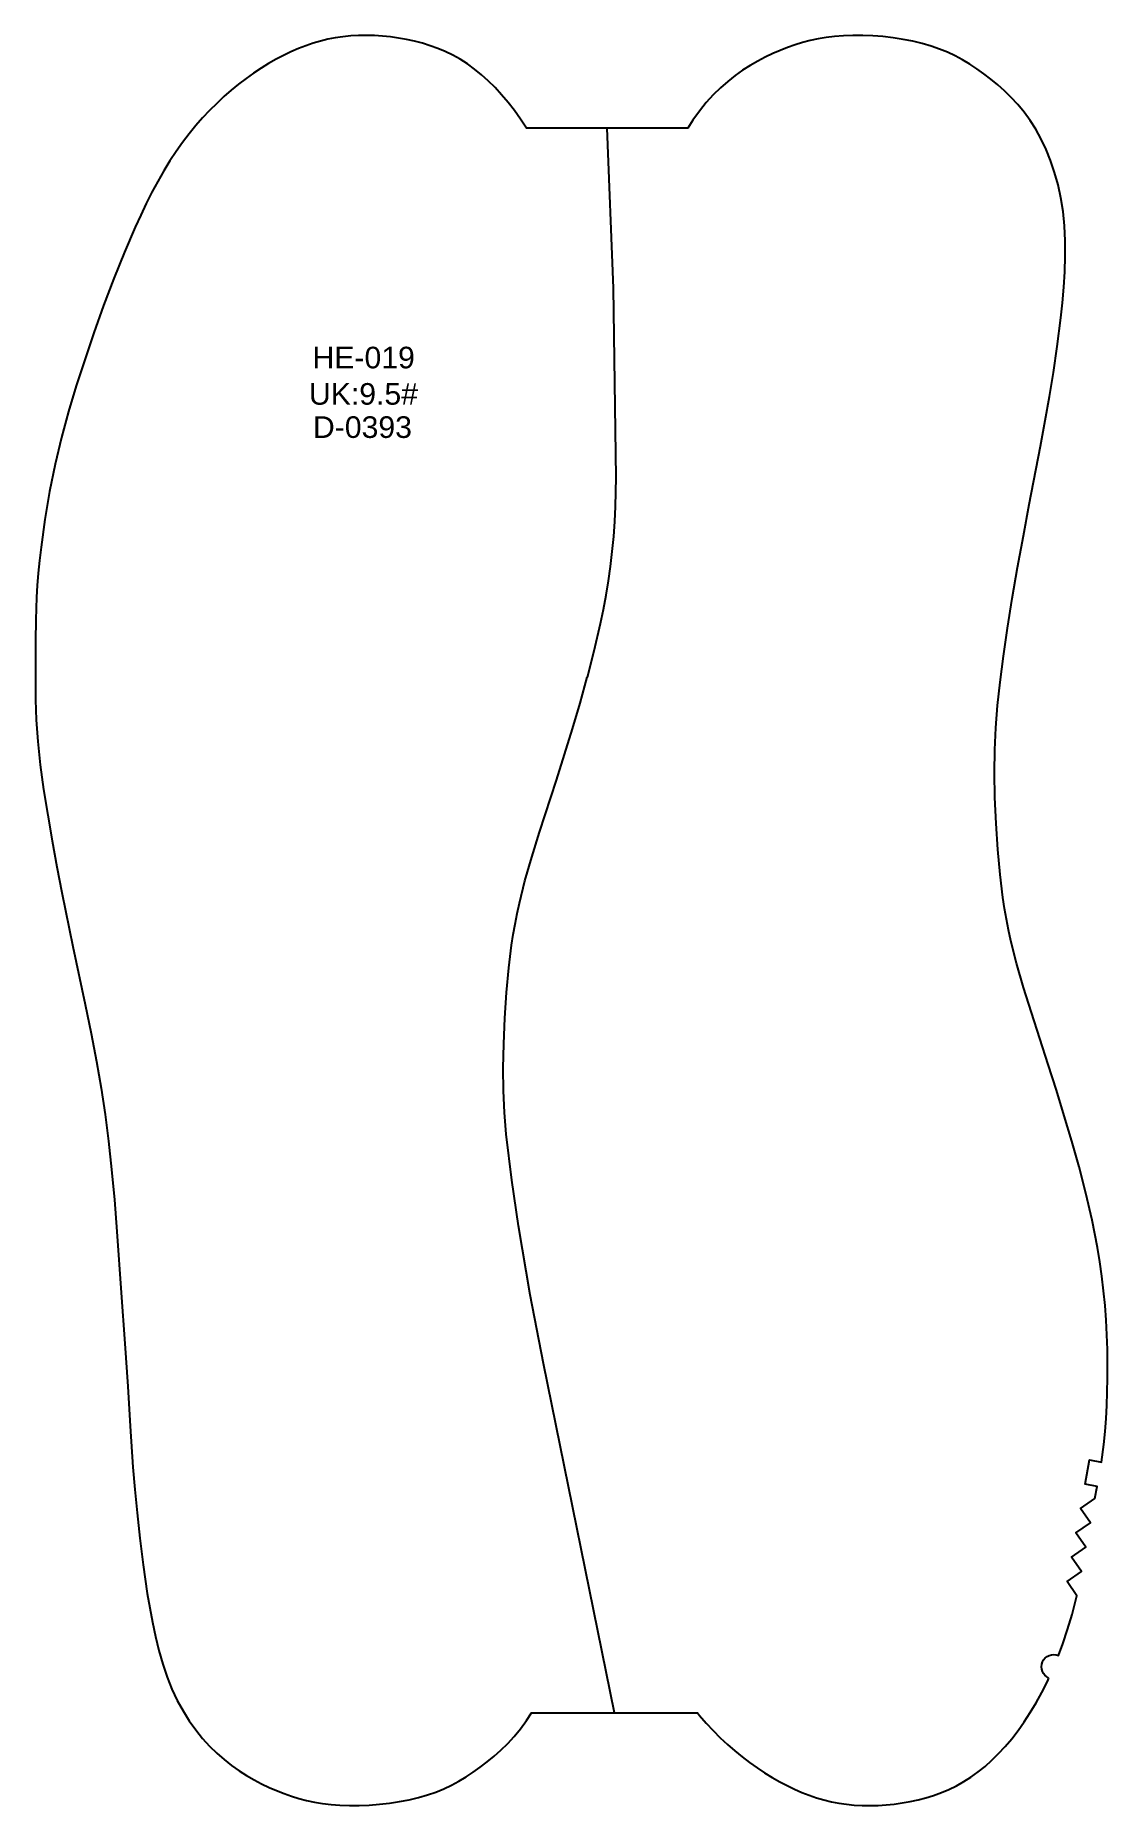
# Model space of a CAD drawing. Extents: x 0 to 4668, y 0 to 316.
# Drawn here: x 1256.4 to 1430.1, y 0 to 286.8 of the extents above; entities that cross this region are included whole.
import ezdxf

# ---------------------------------------------------------------- set-up
doc = ezdxf.new("R2010")
doc.units = 0
doc.layers.add('1', color=7, linetype='CONTINUOUS')
doc.layers.add('DEFAULT', color=7, linetype='CONTINUOUS')
doc.styles.add('ARIAL_REGULAR', font='arial.ttf')

msp = doc.modelspace()

# ---------------------------------------------------------------- texts
at = {"layer": '1', "color": 1, "style": 'ARIAL_REGULAR'}
for s, p in [('HE-019', (1301.28, 232.82)), ('UK:9.5#', (1300.7, 226.93)), ('D-0393', (1301.35, 221.55))]:
    msp.add_text(s, height=3.5, dxfattribs=at).set_placement(p)

# ---------------------------------------------------------------- linework, layer by layer
at = {"layer": 'DEFAULT', "color": 5}
msp.add_lwpolyline([(1420.59, 20.65, -0.406467), (1419.53, 23.27, -0.406466), (1422.15, 24.33), (1422.84, 26.19), (1423.6, 28.51), (1424.33, 30.97), (1425.01, 33.55), (1425.12, 33.99), (1423.52, 36.32), (1425.85, 37.93), (1424.25, 40.26), (1426.58, 41.86), (1424.97, 44.19), (1427.3, 45.79), (1425.7, 48.12), (1428.03, 49.73), (1428.4, 51.69), (1426.43, 52.06), (1427.16, 55.99), (1429.12, 55.63), (1429.48, 58.5), (1429.68, 60.6), (1429.84, 62.7), (1429.96, 64.82), (1430.04, 66.99), (1430.09, 69.23), (1430.09, 71.52), (1430.05, 73.87), (1429.97, 76.24), (1429.85, 78.63), (1429.67, 81.03), (1429.45, 83.41), (1429.17, 85.77), (1428.84, 88.09), (1428.47, 90.38), (1428.04, 92.63), (1427.58, 94.85), (1426.57, 99.2), (1425.46, 103.45), (1424.29, 107.62), (1423.07, 111.75), (1421.79, 115.87), (1420.46, 120.04), (1417.74, 128.46), (1416.47, 132.55), (1415.35, 136.44), (1414.43, 140.08), (1414.05, 141.84), (1413.71, 143.59), (1413.4, 145.34), (1413.13, 147.12), (1412.67, 150.85), (1412.3, 154.87), (1412.02, 159.08), (1411.84, 163.28), (1411.76, 167.3), (1411.8, 171.02), (1411.96, 174.58), (1412.25, 178.18), (1412.67, 182), (1413.21, 186.19), (1413.88, 190.73), (1414.65, 195.55), (1415.51, 200.56), (1416.44, 205.69), (1417.4, 210.78), (1419.2, 220.24), (1419.97, 224.37), (1420.66, 228.25), (1421.3, 232.15), (1421.91, 236.34), (1422.51, 240.99), (1422.77, 243.45), (1422.99, 245.95), (1423.15, 248.48), (1423.23, 251), (1423.22, 253.48), (1423.11, 255.89), (1422.87, 258.21), (1422.52, 260.44), (1422.06, 262.56), (1421.51, 264.57), (1420.86, 266.48), (1420.13, 268.28), (1419.33, 269.97), (1418.46, 271.54), (1417.54, 272.99), (1416.56, 274.33), (1415.54, 275.57), (1414.49, 276.71), (1413.4, 277.77), (1412.29, 278.76), (1411.17, 279.67), (1410.04, 280.53), (1408.9, 281.33), (1407.76, 282.08), (1406.59, 282.78), (1405.39, 283.43), (1404.14, 284.02), (1402.85, 284.55), (1401.49, 285.03), (1400.05, 285.45), (1398.54, 285.81), (1396.96, 286.11), (1395.34, 286.36), (1393.7, 286.55), (1392.05, 286.67), (1390.43, 286.74), (1388.84, 286.75), (1387.32, 286.71), (1385.87, 286.6), (1384.5, 286.43), (1383.18, 286.21), (1381.91, 285.94), (1380.67, 285.61), (1379.46, 285.24), (1378.25, 284.81), (1377.05, 284.33), (1375.84, 283.81), (1374.62, 283.23), (1373.4, 282.6), (1372.18, 281.89), (1370.96, 281.12), (1369.75, 280.26), (1368.54, 279.31), (1367.36, 278.26), (1366.2, 277.11), (1365.06, 275.86), (1363.96, 274.5), (1362.9, 273.02), (1362.1, 271.75), (1335.93, 271.75), (1334.99, 273.18), (1333.99, 274.58), (1332.96, 275.91), (1331.92, 277.15), (1330.85, 278.32), (1329.76, 279.4), (1328.65, 280.39), (1327.52, 281.31), (1326.36, 282.13), (1325.19, 282.88), (1324, 283.54), (1322.79, 284.13), (1321.57, 284.64), (1320.33, 285.09), (1319.07, 285.48), (1317.8, 285.81), (1316.52, 286.09), (1315.23, 286.32), (1313.93, 286.5), (1312.62, 286.64), (1311.32, 286.72), (1310.03, 286.75), (1308.74, 286.74), (1307.47, 286.66), (1306.21, 286.54), (1304.97, 286.36), (1303.76, 286.12), (1302.55, 285.83), (1301.36, 285.48), (1300.17, 285.07), (1298.98, 284.61), (1297.79, 284.09), (1296.59, 283.52), (1295.38, 282.88), (1294.16, 282.19), (1292.94, 281.44), (1291.72, 280.63), (1290.51, 279.77), (1289.3, 278.85), (1288.1, 277.87), (1286.92, 276.84), (1285.75, 275.75), (1284.6, 274.61), (1283.47, 273.41), (1282.36, 272.14), (1281.28, 270.81), (1280.22, 269.41), (1279.18, 267.95), (1278.16, 266.41), (1277.18, 264.8), (1276.21, 263.11), (1275.27, 261.36), (1274.35, 259.54), (1273.44, 257.66), (1272.55, 255.71), (1270.8, 251.65), (1269.09, 247.38), (1267.43, 242.99), (1265.85, 238.57), (1264.37, 234.21), (1263, 229.98), (1261.75, 225.81), (1260.62, 221.62), (1259.6, 217.31), (1258.69, 212.85), (1257.92, 208.32), (1257.29, 203.88), (1257.04, 201.72), (1256.84, 199.64), (1256.68, 197.64), (1256.56, 195.73), (1256.43, 192.1), (1256.39, 188.7), (1256.38, 185.45), (1256.38, 182.3), (1256.42, 179.13), (1256.53, 175.86), (1256.78, 172.37), (1257.18, 168.6), (1257.72, 164.6), (1258.37, 160.46), (1259.09, 156.27), (1259.86, 152.09), (1260.67, 147.89), (1262.47, 139.15), (1264.44, 129.78), (1265.39, 125.07), (1266.27, 120.52), (1267.03, 116.19), (1267.67, 111.95), (1268.23, 107.64), (1268.73, 103.06), (1269.18, 98.12), (1269.59, 92.98), (1270.3, 83.08), (1270.89, 74.83), (1271.36, 67.88), (1271.74, 61.44), (1272.19, 54.82), (1272.49, 51.23), (1272.86, 47.41), (1273.31, 43.34), (1273.86, 38.99), (1274.51, 34.38), (1274.9, 32.03), (1275.33, 29.69), (1275.82, 27.37), (1276.38, 25.1), (1277, 22.91), (1277.71, 20.83), (1278.5, 18.87), (1279.37, 17.04), (1280.31, 15.33), (1281.31, 13.73), (1282.37, 12.26), (1283.47, 10.89), (1284.61, 9.64), (1285.77, 8.49), (1286.96, 7.45), (1288.16, 6.5), (1289.37, 5.64), (1290.59, 4.86), (1291.81, 4.16), (1293.03, 3.52), (1294.25, 2.94), (1295.46, 2.42), (1296.67, 1.95), (1297.87, 1.52), (1299.08, 1.14), (1300.32, 0.81), (1301.59, 0.54), (1302.91, 0.32), (1304.28, 0.16), (1305.73, 0.05), (1307.26, 0), (1308.84, 0.01), (1310.46, 0.08), (1312.11, 0.21), (1313.75, 0.39), (1315.37, 0.64), (1316.95, 0.94), (1318.46, 1.31), (1319.9, 1.73), (1321.26, 2.2), (1322.56, 2.74), (1323.8, 3.33), (1325, 3.97), (1326.17, 4.67), (1327.32, 5.42), (1328.45, 6.23), (1329.58, 7.08), (1330.7, 8), (1331.81, 8.98), (1332.9, 10.04), (1333.95, 11.19), (1334.97, 12.42), (1335.95, 13.77), (1336.74, 15), (1363.64, 15), (1363.95, 14.61), (1365.06, 13.35), (1366.19, 12.14), (1367.34, 11), (1368.5, 9.91), (1369.69, 8.88), (1370.89, 7.91), (1372.1, 6.99), (1373.31, 6.12), (1374.53, 5.32), (1375.75, 4.57), (1376.97, 3.87), (1378.18, 3.24), (1379.37, 2.66), (1380.57, 2.14), (1381.75, 1.68), (1382.94, 1.27), (1384.14, 0.93), (1385.34, 0.63), (1386.56, 0.4), (1387.8, 0.22), (1389.05, 0.09), (1390.33, 0.02), (1391.61, 0), (1392.91, 0.03), (1394.21, 0.12), (1395.51, 0.25), (1396.81, 0.44), (1398.11, 0.67), (1399.39, 0.95), (1400.66, 1.28), (1401.91, 1.66), (1403.16, 2.11), (1404.38, 2.63), (1405.59, 3.22), (1406.78, 3.88), (1407.95, 4.62), (1409.1, 5.45), (1410.24, 6.36), (1411.35, 7.36), (1412.44, 8.44), (1413.5, 9.6), (1414.55, 10.84), (1415.58, 12.17), (1416.58, 13.58), (1417.56, 15.06), (1418.51, 16.64), (1419.44, 18.31), (1420.34, 20.1)], format="xyb", close=True, dxfattribs=at)
at = {"layer": 'DEFAULT', "color": 96}
msp.add_lwpolyline([(1350.19, 15), (1338.68, 71.61), (1336.56, 82.75), (1334.65, 93.93), (1333.58, 101.34), (1332.65, 108.77), (1332.37, 112.3), (1332.21, 115.79), (1332.17, 119.45), (1332.25, 123.42), (1332.43, 127.57), (1332.71, 131.72), (1333.07, 135.69), (1333.53, 139.36), (1333.79, 141.09), (1334.09, 142.8), (1334.42, 144.51), (1334.79, 146.21), (1335.69, 149.79), (1336.79, 153.63), (1338.05, 157.69), (1340.78, 166.11), (1342.11, 170.28), (1343.39, 174.43), (1344.62, 178.58), (1345.8, 182.77), (1345.8, 182.79), (1345.81, 182.8), (1346.92, 187.08), (1347.95, 191.48), (1348.43, 193.78), (1348.86, 196.08), (1349.24, 198.4), (1349.57, 200.73), (1349.85, 203.15), (1350.09, 205.57), (1350.26, 208), (1350.38, 210.43), (1350.47, 215.12), (1350.05, 245.8), (1349.02, 271.75)], dxfattribs=at)

msp.set_redraw_order([(e.dxf.handle, doc.entitydb.next_handle()) for e in msp.query("TEXT MTEXT ATTDEF DIMENSION ARC_DIMENSION")])  # texts and dimensions are drawn at this point

doc.saveas('drawing.dxf')
